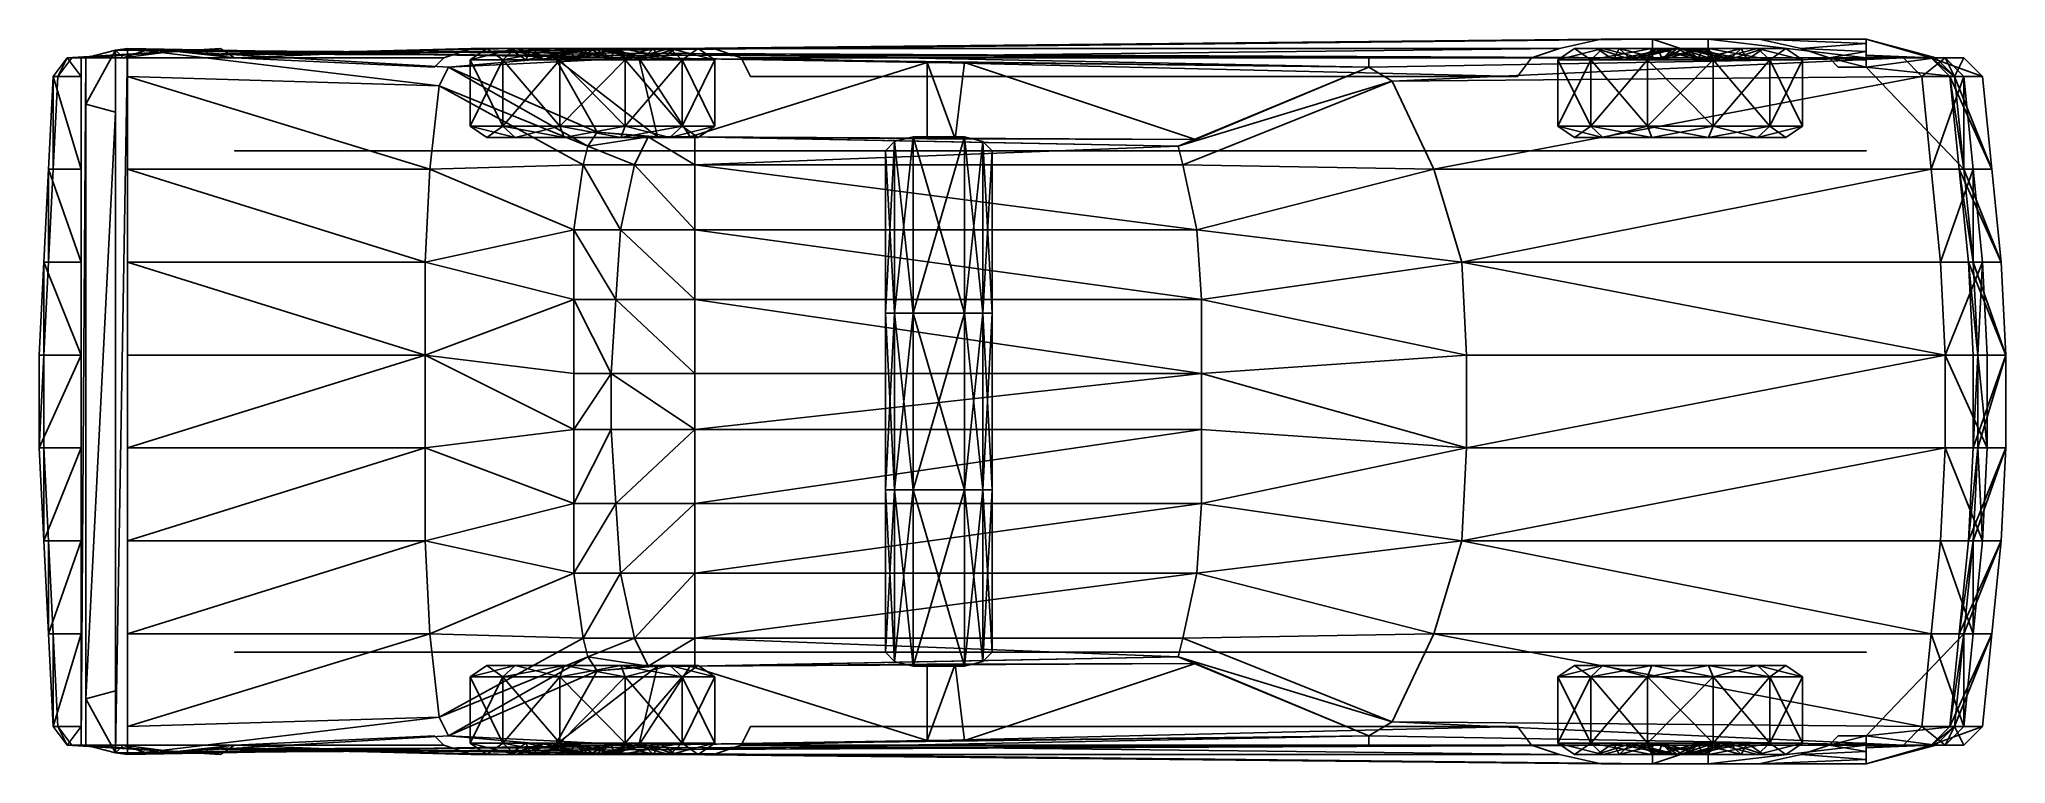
# Model space of a CAD drawing. Extents: x -5.37 to 0, y -0.99 to 0.99.
import ezdxf

# ---------------------------------------------------------------- set-up
doc = ezdxf.new("R2010")
doc.units = 0
doc.layers.get('0').update_dxf_attribs({"linetype": 'CONTINUOUS'})

msp = doc.modelspace()

# ---------------------------------------------------------------- meshes
at = {"color": 0, "linetype": 'BYBLOCK'}
mesh = msp.add_polyface(dxfattribs=at)
corners = [(-3.7973, 0.2794, 1.5113), (-3.5814, 0.2794, 1.524), (-3.7846, 0.4699, 1.5113), (-3.5814, 0.4699, 1.524), (-3.7465, 0.6477, 1.4986), (-3.5814, 0.6477, 1.5113), (-3.5814, -0.0762, 1.524), (-3.5814, 0.0762, 1.524), (-3.81, 0.0762, 1.5113), (-3.81, -0.0762, 1.5113), (-2.1971, -0.0762, 1.524), (-2.1971, 0.0762, 1.524), (-2.1971, 0.2794, 1.524), (-2.2098, 0.4699, 1.524), (-2.2479, 0.6477, 1.5113), (-2.2606, 0.6985, 1.4859), (-3.5814, 0.7239, 1.4859), (-3.8481, 0.7365, 1.397), (-3.8735, 0.6985, 1.4224), (-3.7084, 0.7239, 1.4732), (-3.683, 0.7239, 1.4478), (-3.9116, -0.0762, 1.4478), (-3.9116, 0.0762, 1.4478), (-3.9116, 0.2794, 1.4478), (-3.8862, 0.6477, 1.4351), (-3.9116, 0.4699, 1.4478), (-3.5941, 0.7239, 1.4478), (-2.2132, 0.7165, 1.4478), (-3.5814, -0.2794, 1.524), (-3.7973, -0.2794, 1.5113), (-3.7846, -0.4699, 1.5113), (-3.5814, -0.4699, 1.524), (-3.7465, -0.6477, 1.4986), (-3.5814, -0.6477, 1.5113), (-3.5814, -0.7239, 1.4859), (-2.2606, -0.6985, 1.4859), (-2.2479, -0.6477, 1.5113), (-2.2098, -0.4699, 1.524), (-2.1971, -0.2794, 1.524), (-3.8735, -0.6985, 1.4224), (-3.8481, -0.7365, 1.397), (-3.7084, -0.7239, 1.4732), (-3.683, -0.7239, 1.4478), (-3.5941, -0.7239, 1.4478), (-2.2132, -0.7165, 1.4478), (-3.8862, -0.6477, 1.4351), (-3.9116, -0.4699, 1.4478), (-3.9116, -0.2794, 1.4478), (-0.1143, 0.889, 0.889), (-0.1651, 0.9398, 0.889), (-0.2286, 0.889, 0.9906), (-0.2794, 0.9398, 0.9906), (-0.0508, -0.127, 0.889), (-0.0508, 0.127, 0.889), (-0.1651, 0.127, 0.9906), (-0.1651, -0.127, 0.9906), (-0.0635, 0.381, 0.889), (-0.1778, 0.381, 0.9906), (-0.0889, 0.635, 0.889), (-0.2032, 0.635, 0.9906), (-0.0762, -0.127, 0.8128), (-0.0762, 0.127, 0.8128), (-0.0889, 0.381, 0.8128), (-0.1143, 0.635, 0.8128), (-0.1397, 0.889, 0.8128), (-0.1905, 0.9398, 0.8128), (-1.4732, -0.127, 1.0922), (-1.4732, 0.127, 1.0922), (-1.4859, 0.381, 1.0922), (-1.6764, 0.8763, 1.0922), (-1.5621, 0.635, 1.0922), (-1.7399, 0.9144, 1.0668), (-3.6068, 0.9515, 0.9063), (-3.7338, 0.9398, 1.0668), (-1.7399, 0.9398, 0.9017), (-0.1651, -0.9398, 0.889), (-0.1143, -0.889, 0.889), (-0.2286, -0.889, 0.9906), (-0.2794, -0.9398, 0.9906), (-0.0889, -0.635, 0.889), (-0.0635, -0.381, 0.889), (-0.1778, -0.381, 0.9906), (-0.2032, -0.635, 0.9906), (-0.1905, -0.9398, 0.8128), (-0.1397, -0.889, 0.8128), (-0.1143, -0.635, 0.8128), (-0.0889, -0.381, 0.8128), (-1.7399, -0.9398, 0.9017), (-1.7399, -0.9144, 1.0668), (-3.7338, -0.9398, 1.0668), (-3.6068, -0.9515, 0.9063), (-1.6764, -0.8763, 1.0922), (-1.5621, -0.635, 1.0922), (-1.4859, -0.381, 1.0922), (-4.2799, 0.8636, 1.0922), (-4.2545, 0.9144, 1.0922), (-5.1308, 0.9652, 1.0414), (-5.1308, 0.889, 1.0414), (-4.318, -0.127, 1.0922), (-4.318, 0.127, 1.0922), (-5.1308, -0.127, 1.0414), (-5.1308, 0.127, 1.0414), (-4.318, 0.381, 1.0922), (-5.1308, 0.381, 1.0414), (-4.3053, 0.635, 1.0922), (-5.1308, 0.635, 1.0414), (-4.2545, -0.9144, 1.0922), (-4.2799, -0.8636, 1.0922), (-5.1308, -0.9652, 1.0414), (-5.1308, -0.889, 1.0414), (-4.3053, -0.635, 1.0922), (-4.318, -0.381, 1.0922), (-5.1308, -0.635, 1.0414), (-5.1308, -0.381, 1.0414), (-5.1641, -0.961, 0.9144), (-5.1641, 0.961, 0.9144), (-3.9624, -0.9398, 1.1049), (-3.9624, 0.9398, 1.1049), (-2.9464, -0.9267, 1.0668), (-2.9464, -0.7179, 1.4478), (-2.8702, -0.7179, 1.4478), (-2.8448, -0.9267, 1.0668), (-2.9464, 0.9267, 1.0668), (-2.9464, 0.7179, 1.4478), (-2.8702, 0.7179, 1.4478), (-2.8448, 0.9267, 1.0668), (-0.5588, 0.9652, 0.6096), (-0.6731, 0.9906, 0.7112), (-0.381, 0.9792, 0.7112), (-0.381, 0.9571, 0.6096), (-3.5306, 0.9652, 0.6096), (-3.6449, 0.9652, 0.7112), (-1.1049, 0.9906, 0.7112), (-1.2192, 0.9652, 0.6096), (-0.381, 0.9144, 0.3302), (-0.4572, 0.9144, 0.3048), (-0.4826, 0.9398, 0.4826), (-0.381, 0.9336, 0.4826), (-1.2954, 0.9398, 0.4699), (-3.4544, 0.9398, 0.4699), (-0.5588, -0.9652, 0.6096), (-0.6731, -0.9906, 0.7112), (-0.381, -0.9792, 0.7112), (-0.381, -0.9571, 0.6096), (-3.5306, -0.9652, 0.6096), (-3.6449, -0.9652, 0.7112), (-1.1049, -0.9906, 0.7112), (-1.2192, -0.9652, 0.6096), (-0.381, -0.9144, 0.3302), (-0.4572, -0.9144, 0.3048), (-0.4826, -0.9398, 0.4826), (-0.381, -0.9336, 0.4826), (-1.2954, -0.9398, 0.4699), (-3.4544, -0.9398, 0.4699), (-5.2451, 0.9398, 0.5969), (-4.8387, 0.9398, 0.5969), (-4.8768, 0.9652, 0.5588), (-5.2578, 0.9398, 0.5588), (-4.2926, 0.9144, 0.3048), (-4.8387, 0.9398, 0.3429), (-4.8387, 0.9398, 0.4826), (-4.2672, 0.9398, 0.4826), (-4.8768, 0.9652, 0.3556), (-4.8387, -0.9398, 0.5969), (-5.2451, -0.9398, 0.5969), (-4.8768, -0.9652, 0.5588), (-5.2578, -0.9398, 0.5588), (-4.2926, -0.9144, 0.3048), (-4.8387, -0.9398, 0.3429), (-4.8387, -0.9398, 0.4826), (-4.2672, -0.9398, 0.4826), (-4.8768, -0.9652, 0.3556), (-4.191, -0.9652, 0.6096), (-4.8983, -0.9468, 0.7112), (-4.0767, -0.9652, 0.7112), (-4.191, 0.9652, 0.6096), (-4.8983, 0.9468, 0.7112), (-4.0767, 0.9652, 0.7112), (-1.3335, -0.889, 0.2286), (-3.429, -0.889, 0.2286), (-1.3335, 0.889, 0.2286), (-3.429, 0.889, 0.2286), (-0.381, -0.9906, 0.762), (-0.2032, -0.9398, 0.5715), (-0.381, -0.9468, 0.5588), (-0.8128, -0.9906, 0.762), (-0.9652, -0.9906, 0.762), (-3.7846, -0.9607, 0.762), (-3.937, -0.9586, 0.762), (-4.9248, -0.9495, 0.762), (-5.1435, -0.9398, 0.5969), (-5.08, -0.9607, 0.9144), (-5.0038, -0.9577, 0.9136), (-5.1641, -0.7916, 0.9144), (-5.2451, -0.8128, 0.5969), (-5.1641, 0.7916, 0.9144), (-5.2451, 0.8128, 0.5969), (-5.1435, 0.9398, 0.5969), (-5.08, 0.9607, 0.9144), (-5.0038, 0.9577, 0.9136), (-3.937, 0.9586, 0.762), (-4.9248, 0.9495, 0.762), (-0.9652, 0.9906, 0.762), (-3.7846, 0.9607, 0.762), (-0.381, 0.9906, 0.762), (-0.8128, 0.9906, 0.762), (-0.2032, 0.9398, 0.5715), (-0.381, 0.9468, 0.5588)]
mesh.append_faces([[corners[k] for k in face] for face in [(4, 3, 5), (15, 5, 14), (4, 18, 24), (19, 5, 16), (26, 15, 27), (31, 32, 33), (33, 35, 36), (41, 40, 42), (35, 43, 44), (33, 41, 34), (39, 32, 45), (50, 70, 59), (51, 69, 50), (72, 71, 74), (51, 74, 71), (87, 78, 88), (88, 90, 87), (91, 78, 77), (92, 77, 82), (94, 96, 97), (108, 107, 109), (91, 35, 88), (39, 107, 106), (94, 18, 95), (15, 69, 71), (126, 128, 129), (129, 136, 126), (140, 142, 143), (143, 150, 140), (154, 156, 157), (165, 164, 166), (182, 183, 184), (182, 141, 185), (204, 127, 205), (204, 206, 207)]], dxfattribs={"vtx0": -1, "color": 0})
mesh.append_faces([[corners[k] for k in face] for face in [(0, 1, 2), (2, 3, 4), (8, 7, 0), (28, 30, 31), (39, 40, 41), (46, 29, 47), (45, 30, 46), (6, 29, 28), (47, 9, 21), (59, 68, 57), (112, 111, 113), (109, 110, 112), (114, 89, 108), (95, 73, 96), (89, 42, 116), (116, 40, 106), (134, 136, 137), (130, 133, 139), (137, 136, 129), (148, 150, 151), (151, 150, 143), (144, 147, 153), (158, 160, 161), (167, 169, 170), (172, 173, 174), (163, 170, 169), (155, 161, 160), (175, 176, 177), (142, 141, 182), (187, 146, 145), (190, 192, 163), (197, 199, 155), (203, 132, 131), (128, 127, 204)]], dxfattribs={"vtx0": -1, "vtx1": -1, "color": 0})
mesh.append_faces([[corners[k] for k in face] for face in [(17, 20, 117), (189, 174, 173), (201, 177, 176)]], dxfattribs={"vtx0": -1, "vtx1": -1, "vtx2": -1, "color": 0})
mesh.append_faces([[corners[k] for k in face] for face in [(2, 1, 3), (0, 7, 1), (17, 19, 20), (8, 23, 22), (2, 24, 25), (0, 25, 23), (28, 29, 30), (31, 30, 32), (6, 9, 29), (93, 82, 81), (102, 105, 103), (104, 97, 105), (89, 106, 108), (73, 115, 96), (17, 117, 95), (20, 73, 117), (130, 132, 133), (144, 146, 147)]], dxfattribs={"vtx0": -1, "vtx2": -1, "color": 0})
mesh.append_faces([[corners[k] for k in face] for face in [(4, 5, 19), (34, 35, 33), (36, 37, 33), (34, 43, 35), (41, 42, 34), (43, 34, 42), (41, 32, 39), (32, 30, 45), (48, 49, 50), (51, 50, 49), (53, 56, 54), (59, 57, 58), (58, 48, 59), (50, 59, 48), (55, 54, 66), (67, 66, 54), (83, 84, 75), (75, 78, 87), (89, 90, 88), (88, 78, 91), (92, 82, 93), (91, 77, 92), (66, 93, 55), (106, 107, 108), (107, 110, 109), (108, 96, 114), (115, 114, 96), (90, 89, 114), (116, 106, 89), (43, 42, 89), (24, 18, 94), (14, 69, 15), (138, 139, 133), (152, 153, 147), (163, 164, 165), (165, 171, 163), (168, 163, 171), (164, 154, 166), (157, 166, 154), (172, 170, 163), (175, 161, 155), (186, 146, 187), (188, 174, 189), (193, 194, 195), (196, 195, 194), (200, 177, 201), (202, 132, 203)]], dxfattribs={"vtx1": -1, "color": 0})
mesh.append_faces([[corners[k] for k in face] for face in [(6, 7, 8), (8, 9, 6), (10, 11, 6), (7, 6, 11), (11, 12, 1), (1, 7, 11), (5, 3, 13), (12, 13, 3), (3, 1, 12), (9, 8, 21), (22, 21, 8), (8, 0, 23), (0, 2, 25), (37, 38, 31), (28, 31, 38), (31, 33, 37), (30, 29, 46), (38, 10, 28), (6, 28, 10), (29, 9, 47), (57, 54, 56), (56, 58, 57), (60, 61, 52), (53, 52, 61), (61, 62, 56), (56, 53, 61), (48, 58, 63), (62, 63, 58), (58, 56, 62), (54, 57, 68), (79, 80, 81), (76, 75, 84), (85, 86, 79), (80, 79, 86), (84, 85, 76), (79, 76, 85), (86, 60, 80), (52, 80, 60), (55, 81, 80), (81, 55, 93), (98, 99, 100), (101, 100, 99), (99, 102, 103), (103, 101, 99), (102, 104, 105), (110, 111, 112), (111, 98, 113), (100, 113, 98), (42, 40, 116), (39, 106, 40), (126, 127, 128), (130, 131, 132), (140, 141, 142), (144, 145, 146), (172, 163, 173), (175, 155, 176)]], dxfattribs={"vtx1": -1, "vtx2": -1, "color": 0})
mesh.append_faces([[corners[k] for k in face] for face in [(13, 14, 5), (15, 16, 5), (17, 18, 19), (2, 4, 24), (4, 19, 18), (20, 19, 16), (16, 26, 20), (26, 16, 15), (33, 32, 41), (52, 53, 54), (54, 55, 52), (63, 64, 48), (64, 65, 49), (49, 48, 64), (68, 67, 54), (50, 69, 70), (59, 70, 68), (51, 71, 69), (72, 73, 71), (51, 49, 74), (75, 76, 77), (77, 78, 75), (81, 82, 79), (76, 79, 82), (82, 77, 76), (80, 52, 55), (94, 95, 96), (104, 94, 97), (95, 117, 73), (73, 72, 115), (91, 36, 35), (39, 45, 107), (118, 119, 120), (120, 121, 118), (122, 123, 124), (124, 125, 122), (95, 18, 17), (20, 26, 73), (134, 135, 136), (148, 149, 150), (154, 155, 156), (158, 159, 160), (162, 156, 155), (155, 159, 162), (167, 168, 169), (178, 179, 153), (153, 152, 178), (180, 181, 139), (139, 138, 180), (182, 83, 183), (190, 191, 192), (197, 198, 199), (204, 65, 206)]], dxfattribs={"vtx2": -1, "color": 0})
at = {"color": 251, "linetype": 'BYBLOCK'}
mesh = msp.add_polyface(dxfattribs=at)
corners = [(-0.9652, 0.9906, 0.762), (-0.9652, 0.9398, 0.8951), (-0.8128, 0.9398, 0.8941), (-0.8128, 0.9906, 0.762), (-0.1905, 0.9398, 0.8128), (-0.381, 0.9906, 0.762), (-0.381, 0.9398, 0.889), (-0.1651, 0.9398, 0.889), (-0.381, -0.9398, 0.889), (-0.381, -0.9906, 0.762), (-0.8128, -0.9906, 0.762), (-0.8128, -0.9398, 0.8941), (-0.1905, -0.9398, 0.8128), (-0.1651, -0.9398, 0.889), (-0.9652, -0.9906, 0.762), (-0.9652, -0.9398, 0.8951), (-4.9248, -0.9495, 0.762), (-5.0038, -0.9577, 0.9136), (-0.9652, -0.9398, 0.8951), (-4.9248, 0.9495, 0.762), (-5.0038, 0.9577, 0.9136), (-0.9652, 0.9398, 0.8951)]
mesh.append_faces([[corners[k] for k in face] for face in [(4, 6, 7), (12, 8, 13), (19, 21, 0)]], dxfattribs={"vtx0": -1, "color": 251})
mesh.append_faces([[corners[k] for k in face] for face in [(0, 2, 3), (6, 3, 2), (8, 10, 11), (14, 11, 10), (16, 18, 14)]], dxfattribs={"vtx0": -1, "vtx1": -1, "color": 251})
mesh.append_faces([[corners[k] for k in face] for face in [(0, 1, 2), (16, 17, 18), (19, 20, 21)]], dxfattribs={"vtx0": -1, "vtx2": -1, "color": 251})
mesh.append_faces([[corners[k] for k in face] for face in [(4, 5, 6), (6, 5, 3), (8, 9, 10), (12, 9, 8), (14, 15, 11)]], dxfattribs={"vtx2": -1, "color": 251})
at = {"color": 254, "linetype": 'BYBLOCK'}
mesh = msp.add_polyface(dxfattribs=at)
corners = [(-0.0635, 0.889, 0.5334), (-0.1143, 0.9398, 0.5334), (-0.2032, 0.9398, 0.5715), (-0.1524, 0.889, 0.5715), (-0.381, 0.9423, 0.5334), (-0.381, 0.9468, 0.5588), (0, -0.127, 0.5334), (0, 0.127, 0.5334), (-0.0889, -0.127, 0.5715), (-0.0889, 0.127, 0.5715), (-0.0127, 0.381, 0.5334), (-0.1016, 0.381, 0.5715), (-0.0381, 0.635, 0.5334), (-0.127, 0.635, 0.5715), (-0.381, 0.9144, 0.3302), (-0.1905, 0.9398, 0.4191), (-0.1397, 0.889, 0.4064), (-0.1143, 0.635, 0.3683), (-0.0762, -0.127, 0.3683), (-0.0762, 0.127, 0.3683), (-0.0889, 0.381, 0.3683), (-0.381, -0.9468, 0.5588), (-0.381, -0.9423, 0.5334), (-0.2032, -0.9398, 0.5715), (-0.1143, -0.9398, 0.5334), (-0.0635, -0.889, 0.5334), (-0.1524, -0.889, 0.5715), (-0.0381, -0.635, 0.5334), (-0.0127, -0.381, 0.5334), (-0.127, -0.635, 0.5715), (-0.1016, -0.381, 0.5715), (-0.1905, -0.9398, 0.4191), (-0.381, -0.9144, 0.3302), (-0.1397, -0.889, 0.4064), (-0.1143, -0.635, 0.3683), (-0.0889, -0.381, 0.3683), (-5.2578, 0.889, 0.5588), (-5.2578, 0.9398, 0.5588), (-5.2959, 0.9398, 0.5588), (-5.334, 0.889, 0.5588), (-5.2578, 0.381, 0.5588), (-5.2578, 0.635, 0.5588), (-5.3467, 0.635, 0.5588), (-5.3594, 0.381, 0.5588), (-5.2578, -0.127, 0.5588), (-5.2578, 0.127, 0.5588), (-5.3721, -0.127, 0.5588), (-5.3721, 0.127, 0.5588), (-5.3594, 0.127, 0.4445), (-5.3594, -0.127, 0.4445), (-5.3467, 0.381, 0.4318), (-5.334, 0.635, 0.4191), (-5.3213, 0.889, 0.4064), (-5.2832, 0.9398, 0.3937), (-4.8768, 0.9652, 0.5588), (-4.8768, 0.9652, 0.3556), (-5.2578, -0.635, 0.5588), (-5.2578, -0.381, 0.5588), (-5.3467, -0.635, 0.5588), (-5.3594, -0.381, 0.5588), (-5.2578, -0.9398, 0.5588), (-5.2578, -0.889, 0.5588), (-5.2959, -0.9398, 0.5588), (-5.334, -0.889, 0.5588), (-4.8768, -0.9652, 0.3556), (-4.8768, -0.9652, 0.5588), (-5.2832, -0.9398, 0.3937), (-5.3213, -0.889, 0.4064), (-5.3467, -0.381, 0.4318), (-5.334, -0.635, 0.4191)]
mesh.append_faces([[corners[k] for k in face] for face in [(4, 2, 1), (14, 16, 17), (12, 16, 0), (1, 16, 15), (4, 15, 14), (23, 22, 24), (33, 32, 34), (31, 22, 32), (33, 24, 31), (33, 27, 25), (51, 39, 52), (52, 38, 53), (54, 53, 38), (66, 65, 62), (62, 67, 66), (63, 69, 67)]], dxfattribs={"vtx0": -1, "color": 254})
mesh.append_faces([[corners[k] for k in face] for face in [(48, 43, 50), (50, 42, 51)]], dxfattribs={"vtx0": -1, "vtx1": -1, "color": 254})
mesh.append_faces([[corners[k] for k in face] for face in [(58, 68, 69), (59, 49, 68)]], dxfattribs={"vtx0": -1, "vtx2": -1, "color": 254})
mesh.append_faces([[corners[k] for k in face] for face in [(19, 20, 7), (0, 16, 1), (21, 22, 23), (24, 25, 23), (26, 23, 25), (25, 27, 26), (31, 32, 33), (24, 22, 31), (47, 43, 48), (39, 38, 52), (60, 61, 62), (64, 65, 66)]], dxfattribs={"vtx1": -1, "color": 254})
mesh.append_faces([[corners[k] for k in face] for face in [(6, 7, 8), (9, 8, 7), (7, 10, 11), (11, 9, 7), (3, 13, 12), (10, 12, 13), (13, 11, 10), (7, 6, 18), (10, 7, 20), (17, 16, 12), (20, 17, 10), (12, 10, 17), (27, 28, 29), (30, 29, 28), (29, 26, 27), (34, 35, 28), (28, 27, 34), (33, 34, 27), (35, 18, 6), (6, 28, 35), (28, 6, 30), (8, 30, 6), (38, 39, 36), (40, 41, 42), (42, 43, 40), (44, 45, 46), (47, 46, 45), (45, 40, 43), (43, 47, 45), (41, 36, 39), (39, 42, 41), (42, 39, 51), (43, 42, 50), (56, 57, 58), (59, 58, 57), (63, 62, 61), (61, 56, 63), (58, 63, 56), (58, 59, 68), (63, 58, 69), (57, 44, 59), (46, 59, 44)]], dxfattribs={"vtx1": -1, "vtx2": -1, "color": 254})
mesh.append_faces([[corners[k] for k in face] for face in [(0, 1, 2), (2, 3, 0), (4, 5, 2), (12, 0, 3), (14, 15, 16), (18, 19, 7), (4, 1, 15), (33, 25, 24), (36, 37, 38), (46, 47, 48), (48, 49, 46), (54, 55, 53), (62, 63, 67), (59, 46, 49)]], dxfattribs={"vtx2": -1, "color": 254})
at = {"color": 240, "linetype": 'BYBLOCK'}
mesh = msp.add_polyface(dxfattribs=at)
corners = [(-5.1641, -0.961, 0.9144), (-5.08, -0.9607, 0.9144), (-5.1435, -0.9398, 0.5969), (-5.2451, -0.9398, 0.5969), (-5.1641, -0.7916, 0.9144), (-5.2451, -0.8128, 0.5969), (-5.1641, 0.7916, 0.9144), (-5.1641, 0.961, 0.9144), (-5.2451, 0.8128, 0.5969), (-5.2451, 0.9398, 0.5969), (-5.08, 0.9607, 0.9144), (-5.1435, 0.9398, 0.5969)]
mesh.append_faces([[corners[k] for k in face] for face in [(0, 2, 3), (7, 11, 9)]], dxfattribs={"vtx0": -1, "color": 240})
mesh.append_faces([[corners[k] for k in face] for face in [(4, 0, 5), (3, 5, 0), (6, 7, 8), (9, 8, 7)]], dxfattribs={"vtx1": -1, "color": 240})
mesh.append_faces([[corners[k] for k in face] for face in [(0, 1, 2), (7, 10, 11)]], dxfattribs={"vtx2": -1, "color": 240})
at = {"color": 151, "linetype": 'BYBLOCK'}
mesh = msp.add_polyface(dxfattribs=at)
corners = [(-1.4732, -0.127, 1.0922), (-1.4732, 0.127, 1.0922), (-2.1971, 0.0762, 1.524), (-2.1971, -0.0762, 1.524), (-3.9116, 0.0762, 1.4478), (-3.9116, -0.0762, 1.4478), (-4.318, 0.127, 1.0922), (-4.318, -0.127, 1.0922), (-2.1971, -0.2794, 1.524), (-1.4859, -0.381, 1.0922), (-3.9116, -0.2794, 1.4478), (-4.318, -0.381, 1.0922), (-2.2098, -0.4699, 1.524), (-1.5621, -0.635, 1.0922), (-3.9116, -0.4699, 1.4478), (-4.3053, -0.635, 1.0922), (-3.8862, -0.6477, 1.4351), (-4.2799, -0.8636, 1.0922), (-2.2479, -0.6477, 1.5113), (-1.6764, -0.8763, 1.0922), (-2.8448, -0.9267, 1.0668), (-2.8702, -0.7179, 1.4478), (-2.2133, -0.7165, 1.4478), (-1.7399, -0.9144, 1.0668), (-3.5941, -0.7239, 1.4478), (-2.9464, -0.7179, 1.4478), (-2.9464, -0.9267, 1.0668), (-3.7338, -0.9398, 1.0668), (-3.5941, 0.7239, 1.4478), (-2.9464, 0.7179, 1.4478), (-2.9464, 0.9267, 1.0668), (-3.7338, 0.9398, 1.0668), (-2.8448, 0.9267, 1.0668), (-2.8702, 0.7179, 1.4478), (-2.2133, 0.7165, 1.4478), (-1.7399, 0.9144, 1.0668), (-2.2098, 0.4699, 1.524), (-1.5621, 0.635, 1.0922), (-2.2479, 0.6477, 1.5113), (-1.6764, 0.8763, 1.0922), (-3.8862, 0.6477, 1.4351), (-3.9116, 0.4699, 1.4478), (-4.3053, 0.635, 1.0922), (-4.2799, 0.8636, 1.0922), (-3.9116, 0.2794, 1.4478), (-4.318, 0.381, 1.0922), (-2.1971, 0.2794, 1.524), (-1.4859, 0.381, 1.0922)]
mesh.append_faces([[corners[k] for k in face] for face in [(15, 16, 17), (13, 18, 19), (20, 22, 23), (24, 26, 27), (28, 30, 31), (32, 34, 35), (38, 37, 39), (40, 42, 43)]], dxfattribs={"vtx0": -1, "color": 151})
mesh.append_faces([[corners[k] for k in face] for face in [(0, 8, 9), (9, 12, 13), (11, 14, 15), (36, 37, 38), (46, 47, 36)]], dxfattribs={"vtx0": -1, "vtx1": -1, "color": 151})
mesh.append_faces([[corners[k] for k in face] for face in [(9, 8, 12), (13, 12, 18), (41, 45, 42), (36, 47, 37), (46, 1, 47)]], dxfattribs={"vtx0": -1, "vtx2": -1, "color": 151})
mesh.append_faces([[corners[k] for k in face] for face in [(4, 5, 6), (7, 6, 5), (5, 10, 7), (2, 1, 46)]], dxfattribs={"vtx1": -1, "color": 151})
mesh.append_faces([[corners[k] for k in face] for face in [(11, 7, 10), (10, 14, 11), (14, 16, 15), (40, 41, 42), (41, 44, 45), (6, 45, 44)]], dxfattribs={"vtx1": -1, "vtx2": -1, "color": 151})
mesh.append_faces([[corners[k] for k in face] for face in [(0, 1, 2), (2, 3, 0), (0, 3, 8), (20, 21, 22), (24, 25, 26), (28, 29, 30), (32, 33, 34), (44, 4, 6)]], dxfattribs={"vtx2": -1, "color": 151})
at = {"color": 251, "linetype": 'BYBLOCK'}
mesh = msp.add_polyface(dxfattribs=at)
corners = [(-3.9503, 0.9341, 0.6643), (-3.9503, 0.7532, 0.6643), (-3.7713, 0.7532, 0.6643), (-3.9218, 0.9655, 0.558), (-3.9381, 0.9655, 0.6188), (-3.7835, 0.9655, 0.6188), (-4.072, 0.9655, 0.5414), (-4.1054, 0.9341, 0.5748), (-3.7713, 0.9341, 0.6643), (-4.1054, 0.7532, 0.5748), (-4.072, 0.7218, 0.5414), (-3.9381, 0.7218, 0.6188), (-3.7835, 0.7218, 0.6188), (-4.0886, 0.9655, 0.3912), (-4.1494, 0.9655, 0.4075), (-4.0276, 0.9655, 0.497), (-4.1949, 0.9341, 0.4197), (-4.1949, 0.7532, 0.4197), (-4.1494, 0.7218, 0.4075), (-4.0276, 0.9655, 0.1634), (-4.072, 0.9655, 0.119), (-4.1494, 0.9655, 0.2529), (-4.0886, 0.9655, 0.2692), (-4.1054, 0.9341, 0.0856), (-4.1949, 0.9341, 0.2407), (-4.1054, 0.7532, 0.0856), (-4.1949, 0.7532, 0.2407), (-4.072, 0.7218, 0.119), (-4.1494, 0.7218, 0.2529), (-3.9503, 0.7532, -0.0039), (-3.9503, 0.9341, -0.0039), (-3.7713, 0.9341, -0.0039), (-3.9381, 0.9655, 0.0416), (-3.7835, 0.9655, 0.0416), (-3.9381, 0.7218, 0.0416), (-3.7713, 0.7532, -0.0039), (-3.9218, 0.9655, 0.1024), (-3.7998, 0.9655, 0.1024)]
mesh.append_faces([[corners[k] for k in face] for face in [(0, 1, 2), (3, 4, 5), (6, 7, 0), (0, 4, 6), (4, 0, 8), (7, 9, 1), (1, 0, 7), (9, 10, 11), (11, 1, 9), (1, 11, 12), (13, 14, 6), (6, 15, 13), (14, 16, 7), (7, 6, 14), (15, 6, 4), (4, 3, 15), (16, 17, 9), (9, 7, 16), (17, 18, 10), (10, 9, 17), (19, 20, 21), (21, 22, 19), (20, 23, 24), (24, 21, 20), (23, 25, 26), (26, 24, 23), (25, 27, 28), (28, 26, 25), (29, 30, 31), (30, 32, 33), (34, 29, 35), (32, 36, 37), (36, 32, 20), (20, 19, 36), (32, 30, 23), (23, 20, 32), (30, 29, 25), (25, 23, 30), (29, 34, 27), (27, 25, 29), (22, 21, 14), (14, 13, 22), (21, 24, 16), (16, 14, 21), (24, 26, 17), (17, 16, 24), (26, 28, 18), (18, 17, 26)]], dxfattribs={"vtx2": -1, "color": 251})
at = {"color": 254, "linetype": 'BYBLOCK'}
mesh = msp.add_polyface(dxfattribs=at)
corners = [(-0.8586, 0.9655, 0.3383), (-0.889, 0.9655, 0.3302), (-0.8586, 0.9655, 0.3221), (-0.9194, 0.9655, 0.3221), (-0.9194, 0.9655, 0.3383), (-0.9112, 0.9655, 0.308), (-0.8971, 0.9655, 0.2998), (-0.8809, 0.9655, 0.2998), (-0.8668, 0.9655, 0.308), (-0.8668, 0.9655, 0.3524), (-0.8809, 0.9655, 0.3606), (-0.8971, 0.9655, 0.3606), (-0.9112, 0.9655, 0.3524), (-0.7222, 0.9655, 0.497), (-0.7556, 0.9341, 0.4636), (-0.6612, 0.9655, 0.3912), (-0.7067, 0.9341, 0.379), (-0.8402, 0.9341, 0.5125), (-0.9378, 0.9341, 0.5125), (-1.0224, 0.9341, 0.4636), (-1.1168, 0.9655, 0.3912), (-1.0713, 0.9341, 0.379), (-1.0558, 0.9655, 0.497), (-3.8912, 0.9655, 0.3221), (-3.8608, 0.9655, 0.3302), (-3.8912, 0.9655, 0.3383), (-3.8304, 0.9655, 0.3383), (-3.8304, 0.9655, 0.3221), (-3.8386, 0.9655, 0.308), (-3.8527, 0.9655, 0.2998), (-3.8689, 0.9655, 0.2998), (-3.883, 0.9655, 0.308), (-3.883, 0.9655, 0.3524), (-3.8689, 0.9655, 0.3606), (-3.8527, 0.9655, 0.3606), (-3.8386, 0.9655, 0.3524), (-4.0431, 0.9341, 0.379), (-3.9942, 0.9341, 0.4636), (-4.0886, 0.9655, 0.3912), (-4.0276, 0.9655, 0.497), (-3.9096, 0.9341, 0.5125), (-3.812, 0.9341, 0.5125), (-3.7274, 0.9341, 0.4636), (-3.6785, 0.9341, 0.379), (-3.694, 0.9655, 0.497), (-3.633, 0.9655, 0.3912), (-0.828, 0.9655, 0.558), (-0.95, 0.9655, 0.558), (-3.9218, 0.9655, 0.558), (-3.7998, 0.9655, 0.558), (-0.889, -0.9655, 0.3302), (-0.9194, -0.9655, 0.3221), (-0.9194, -0.9655, 0.3383), (-0.8586, -0.9655, 0.3383), (-0.8586, -0.9655, 0.3221), (-0.8668, -0.9655, 0.308), (-0.8809, -0.9655, 0.2998), (-0.8971, -0.9655, 0.2998), (-0.9112, -0.9655, 0.308), (-0.9112, -0.9655, 0.3524), (-0.8971, -0.9655, 0.3606), (-0.8809, -0.9655, 0.3606), (-0.8668, -0.9655, 0.3524), (-1.0713, -0.9341, 0.379), (-1.0224, -0.9341, 0.4636), (-1.1168, -0.9655, 0.3912), (-1.0558, -0.9655, 0.497), (-0.9378, -0.9341, 0.5125), (-0.8402, -0.9341, 0.5125), (-0.7556, -0.9341, 0.4636), (-0.7067, -0.9341, 0.379), (-0.7222, -0.9655, 0.497), (-0.6612, -0.9655, 0.3912), (-3.8608, -0.9655, 0.3302), (-3.8304, -0.9655, 0.3383), (-3.8304, -0.9655, 0.3221), (-3.8912, -0.9655, 0.3221), (-3.8912, -0.9655, 0.3383), (-3.883, -0.9655, 0.308), (-3.8689, -0.9655, 0.2998), (-3.8527, -0.9655, 0.2998), (-3.8386, -0.9655, 0.308), (-3.8386, -0.9655, 0.3524), (-3.8527, -0.9655, 0.3606), (-3.8689, -0.9655, 0.3606), (-3.883, -0.9655, 0.3524), (-3.7274, -0.9341, 0.4636), (-3.694, -0.9655, 0.497), (-3.633, -0.9655, 0.3912), (-3.6785, -0.9341, 0.379), (-3.812, -0.9341, 0.5125), (-3.9096, -0.9341, 0.5125), (-3.9942, -0.9341, 0.4636), (-4.0431, -0.9341, 0.379), (-4.0886, -0.9655, 0.3912), (-4.0276, -0.9655, 0.497), (-3.7998, -0.9655, 0.558), (-3.9218, -0.9655, 0.558), (-0.95, -0.9655, 0.558), (-0.828, -0.9655, 0.558), (-1.0558, 0.9655, 0.1634), (-1.0224, 0.9341, 0.1968), (-1.1168, 0.9655, 0.2692), (-1.0713, 0.9341, 0.2814), (-0.6612, 0.9655, 0.2692), (-0.7067, 0.9341, 0.2814), (-0.7222, 0.9655, 0.1634), (-0.7556, 0.9341, 0.1968), (-0.828, 0.9655, 0.1024), (-0.8402, 0.9341, 0.1479), (-0.95, 0.9655, 0.1024), (-0.9378, 0.9341, 0.1479), (-3.633, 0.9655, 0.2692), (-3.6785, 0.9341, 0.2814), (-3.694, 0.9655, 0.1634), (-3.7274, 0.9341, 0.1968), (-4.0276, 0.9655, 0.1634), (-3.9942, 0.9341, 0.1968), (-4.0886, 0.9655, 0.2692), (-4.0431, 0.9341, 0.2814), (-3.7998, 0.9655, 0.1024), (-3.812, 0.9341, 0.1479), (-3.9218, 0.9655, 0.1024), (-3.9096, 0.9341, 0.1479), (-0.7067, -0.9341, 0.2814), (-0.6612, -0.9655, 0.2692), (-0.7222, -0.9655, 0.1634), (-0.7556, -0.9341, 0.1968), (-1.0224, -0.9341, 0.1968), (-1.0558, -0.9655, 0.1634), (-1.1168, -0.9655, 0.2692), (-1.0713, -0.9341, 0.2814), (-0.8402, -0.9341, 0.1479), (-0.828, -0.9655, 0.1024), (-0.95, -0.9655, 0.1024), (-0.9378, -0.9341, 0.1479), (-3.9942, -0.9341, 0.1968), (-4.0276, -0.9655, 0.1634), (-4.0886, -0.9655, 0.2692), (-4.0431, -0.9341, 0.2814), (-3.6785, -0.9341, 0.2814), (-3.633, -0.9655, 0.2692), (-3.694, -0.9655, 0.1634), (-3.7274, -0.9341, 0.1968), (-3.812, -0.9341, 0.1479), (-3.7998, -0.9655, 0.1024), (-3.9218, -0.9655, 0.1024), (-3.9096, -0.9341, 0.1479)]
mesh.append_faces([[corners[k] for k in face] for face in [(0, 1, 2), (3, 1, 4), (5, 1, 3), (6, 1, 5), (7, 1, 6), (8, 1, 7), (2, 1, 8), (9, 1, 0), (10, 1, 9), (11, 1, 10), (12, 1, 11), (4, 1, 12), (23, 24, 25), (26, 24, 27), (27, 24, 28), (28, 24, 29), (29, 24, 30), (30, 24, 31), (31, 24, 23), (25, 24, 32), (32, 24, 33), (33, 24, 34), (34, 24, 35), (35, 24, 26), (50, 51, 52), (50, 53, 54), (50, 54, 55), (50, 55, 56), (50, 56, 57), (50, 57, 58), (50, 58, 51), (50, 52, 59), (50, 59, 60), (50, 60, 61), (50, 61, 62), (50, 62, 53), (73, 74, 75), (73, 76, 77), (73, 78, 76), (73, 79, 78), (73, 80, 79), (73, 81, 80), (73, 75, 81), (73, 82, 74), (73, 83, 82), (73, 84, 83), (73, 85, 84), (73, 77, 85)]], dxfattribs={"color": 254})
mesh.append_faces([[corners[k] for k in face] for face in [(13, 14, 15), (16, 15, 14), (14, 9, 16), (0, 16, 9), (17, 10, 14), (9, 14, 10), (18, 11, 17), (10, 17, 11), (19, 12, 18), (11, 18, 12), (20, 21, 22), (19, 22, 21), (21, 4, 19), (12, 19, 4), (36, 25, 37), (32, 37, 25), (38, 36, 39), (37, 39, 36), (37, 32, 40), (33, 40, 32), (40, 33, 41), (34, 41, 33), (41, 34, 42), (35, 42, 34), (42, 35, 43), (26, 43, 35), (44, 42, 45), (43, 45, 42), (46, 17, 13), (14, 13, 17), (47, 18, 46), (17, 46, 18), (22, 19, 47), (18, 47, 19), (39, 37, 48), (40, 48, 37), (48, 40, 49), (41, 49, 40), (49, 41, 44), (42, 44, 41), (100, 101, 102), (103, 102, 101), (104, 105, 106), (107, 106, 105), (108, 109, 110), (111, 110, 109), (110, 111, 100), (101, 100, 111), (106, 107, 108), (109, 108, 107), (112, 113, 114), (115, 114, 113), (116, 117, 118), (119, 118, 117), (120, 121, 122), (123, 122, 121), (114, 115, 120), (121, 120, 115), (122, 123, 116), (117, 116, 123), (101, 5, 103), (3, 103, 5), (111, 6, 101), (5, 101, 6), (109, 7, 111), (6, 111, 7), (107, 8, 109), (7, 109, 8), (105, 2, 107), (8, 107, 2), (15, 16, 104), (105, 104, 16), (16, 0, 105), (2, 105, 0), (102, 103, 20), (21, 20, 103), (103, 3, 21), (4, 21, 3), (119, 23, 36), (25, 36, 23), (118, 119, 38), (36, 38, 119), (43, 26, 113), (27, 113, 26), (45, 43, 112), (113, 112, 43), (113, 27, 115), (28, 115, 27), (115, 28, 121), (29, 121, 28), (121, 29, 123), (30, 123, 29), (123, 30, 117), (31, 117, 30), (117, 31, 119), (23, 119, 31)]], dxfattribs={"vtx1": -1, "color": 254})
mesh.append_faces([[corners[k] for k in face] for face in [(52, 63, 64), (64, 59, 52), (63, 65, 66), (66, 64, 63), (59, 64, 67), (67, 60, 59), (60, 67, 68), (68, 61, 60), (61, 68, 69), (69, 62, 61), (62, 69, 70), (70, 53, 62), (69, 71, 72), (72, 70, 69), (86, 87, 88), (88, 89, 86), (82, 86, 89), (89, 74, 82), (83, 90, 86), (86, 82, 83), (84, 91, 90), (90, 83, 84), (85, 92, 91), (91, 84, 85), (93, 94, 95), (95, 92, 93), (77, 93, 92), (92, 85, 77), (90, 96, 87), (87, 86, 90), (91, 97, 96), (96, 90, 91), (92, 95, 97), (97, 91, 92), (64, 66, 98), (98, 67, 64), (67, 98, 99), (99, 68, 67), (68, 99, 71), (71, 69, 68), (124, 125, 126), (126, 127, 124), (128, 129, 130), (130, 131, 128), (132, 133, 134), (134, 135, 132), (127, 126, 133), (133, 132, 127), (135, 134, 129), (129, 128, 135), (136, 137, 138), (138, 139, 136), (140, 141, 142), (142, 143, 140), (144, 145, 146), (146, 147, 144), (147, 146, 137), (137, 136, 147), (143, 142, 145), (145, 144, 143), (78, 136, 139), (139, 76, 78), (79, 147, 136), (136, 78, 79), (80, 144, 147), (147, 79, 80), (81, 143, 144), (144, 80, 81), (75, 140, 143), (143, 81, 75), (89, 88, 141), (141, 140, 89), (74, 89, 140), (140, 75, 74), (139, 138, 94), (94, 93, 139), (76, 139, 93), (93, 77, 76), (51, 131, 63), (63, 52, 51), (131, 130, 65), (65, 63, 131), (53, 70, 124), (124, 54, 53), (70, 72, 125), (125, 124, 70), (54, 124, 127), (127, 55, 54), (55, 127, 132), (132, 56, 55), (56, 132, 135), (135, 57, 56), (57, 135, 128), (128, 58, 57), (58, 128, 131), (131, 51, 58)]], dxfattribs={"vtx2": -1, "color": 254})
at = {"color": 251, "linetype": 'BYBLOCK'}
mesh = msp.add_polyface(dxfattribs=at)
corners = [(-3.7713, 0.7532, 0.6643), (-3.7713, 0.9341, 0.6643), (-3.9503, 0.9341, 0.6643), (-3.7835, 0.9655, 0.6188), (-3.7998, 0.9655, 0.558), (-3.9218, 0.9655, 0.558), (-3.9381, 0.9655, 0.6188), (-3.6162, 0.9341, 0.5748), (-3.6496, 0.9655, 0.5414), (-3.7835, 0.7218, 0.6188), (-3.9503, 0.7532, 0.6643), (-3.6162, 0.7532, 0.5748), (-3.6496, 0.7218, 0.5414), (-3.694, 0.9655, 0.497), (-3.5722, 0.9655, 0.4075), (-3.633, 0.9655, 0.3912), (-3.5267, 0.9341, 0.4197), (-3.5267, 0.7532, 0.4197), (-3.5722, 0.7218, 0.4075), (-3.633, 0.9655, 0.2692), (-3.5722, 0.9655, 0.2529), (-3.6496, 0.9655, 0.119), (-3.694, 0.9655, 0.1634), (-3.5267, 0.9341, 0.2407), (-3.6162, 0.9341, 0.0856), (-3.5267, 0.7532, 0.2407), (-3.6162, 0.7532, 0.0856), (-3.5722, 0.7218, 0.2529), (-3.6496, 0.7218, 0.119), (-3.7713, 0.9341, -0.0039), (-3.7713, 0.7532, -0.0039), (-3.9503, 0.7532, -0.0039), (-3.7835, 0.9655, 0.0416), (-3.9503, 0.9341, -0.0039), (-3.7835, 0.7218, 0.0416), (-3.9381, 0.7218, 0.0416), (-3.7998, 0.9655, 0.1024), (-3.9381, 0.9655, 0.0416)]
mesh.append_faces([[corners[k] for k in face] for face in [(0, 1, 2), (3, 4, 5), (1, 3, 6), (3, 1, 7), (7, 8, 3), (9, 0, 10), (1, 0, 11), (11, 7, 1), (0, 9, 12), (12, 11, 0), (4, 3, 8), (8, 13, 4), (13, 8, 14), (14, 15, 13), (8, 7, 16), (16, 14, 8), (7, 11, 17), (17, 16, 7), (11, 12, 18), (18, 17, 11), (19, 20, 21), (21, 22, 19), (20, 23, 24), (24, 21, 20), (23, 25, 26), (26, 24, 23), (25, 27, 28), (28, 26, 25), (29, 30, 31), (32, 29, 33), (30, 34, 35), (22, 21, 32), (32, 36, 22), (21, 24, 29), (29, 32, 21), (36, 32, 37), (24, 26, 30), (30, 29, 24), (26, 28, 34), (34, 30, 26), (15, 14, 20), (20, 19, 15), (14, 16, 23), (23, 20, 14), (16, 17, 25), (25, 23, 16), (17, 18, 27), (27, 25, 17)]], dxfattribs={"vtx2": -1, "color": 251})
mesh = msp.add_polyface(dxfattribs=at)
corners = [(-0.9785, 0.9341, 0.6643), (-0.9785, 0.7532, 0.6643), (-0.7995, 0.7532, 0.6643), (-0.95, 0.9655, 0.558), (-0.9663, 0.9655, 0.6188), (-0.8117, 0.9655, 0.6188), (-0.9663, 0.7218, 0.6188), (-0.8117, 0.7218, 0.6188), (-1.1336, 0.7532, 0.5748), (-1.1002, 0.7218, 0.5414), (-1.1336, 0.9341, 0.5748), (-0.7995, 0.9341, 0.6643), (-1.1002, 0.9655, 0.5414), (-1.2231, 0.7532, 0.4197), (-1.1776, 0.7218, 0.4075), (-1.2231, 0.9341, 0.4197), (-1.0558, 0.9655, 0.497), (-1.1776, 0.9655, 0.4075), (-1.1168, 0.9655, 0.3912), (-1.1336, 0.7532, 0.0856), (-1.1002, 0.7218, 0.119), (-1.1776, 0.7218, 0.2529), (-1.2231, 0.7532, 0.2407), (-1.1336, 0.9341, 0.0856), (-1.2231, 0.9341, 0.2407), (-1.1002, 0.9655, 0.119), (-1.1776, 0.9655, 0.2529), (-1.0558, 0.9655, 0.1634), (-1.1168, 0.9655, 0.2692), (-0.9785, 0.7532, -0.0039), (-0.9785, 0.9341, -0.0039), (-0.7995, 0.9341, -0.0039), (-0.9663, 0.7218, 0.0416), (-0.7995, 0.7532, -0.0039), (-0.9663, 0.9655, 0.0416), (-0.8117, 0.9655, 0.0416), (-0.95, 0.9655, 0.1024), (-0.828, 0.9655, 0.1024)]
mesh.append_faces([[corners[k] for k in face] for face in [(0, 1, 2), (3, 4, 5), (1, 6, 7), (8, 9, 6), (6, 1, 8), (10, 8, 1), (1, 0, 10), (4, 0, 11), (12, 10, 0), (0, 4, 12), (13, 14, 9), (9, 8, 13), (15, 13, 8), (8, 10, 15), (16, 12, 4), (4, 3, 16), (17, 15, 10), (10, 12, 17), (18, 17, 12), (12, 16, 18), (19, 20, 21), (21, 22, 19), (23, 19, 22), (22, 24, 23), (25, 23, 24), (24, 26, 25), (27, 25, 26), (26, 28, 27), (29, 30, 31), (32, 29, 33), (30, 34, 35), (29, 32, 20), (20, 19, 29), (30, 29, 19), (19, 23, 30), (34, 30, 23), (23, 25, 34), (36, 34, 25), (25, 27, 36), (34, 36, 37), (22, 21, 14), (14, 13, 22), (24, 22, 13), (13, 15, 24), (26, 24, 15), (15, 17, 26), (28, 26, 17), (17, 18, 28)]], dxfattribs={"vtx2": -1, "color": 251})
mesh = msp.add_polyface(dxfattribs=at)
corners = [(-0.7995, 0.7532, 0.6643), (-0.7995, 0.9341, 0.6643), (-0.9785, 0.9341, 0.6643), (-0.8117, 0.9655, 0.6188), (-0.828, 0.9655, 0.558), (-0.95, 0.9655, 0.558), (-0.8117, 0.7218, 0.6188), (-0.6778, 0.7218, 0.5414), (-0.6444, 0.7532, 0.5748), (-0.6444, 0.9341, 0.5748), (-0.9785, 0.7532, 0.6643), (-0.6778, 0.9655, 0.5414), (-0.9663, 0.9655, 0.6188), (-0.6004, 0.7218, 0.4075), (-0.5549, 0.7532, 0.4197), (-0.5549, 0.9341, 0.4197), (-0.6004, 0.9655, 0.4075), (-0.7222, 0.9655, 0.497), (-0.6612, 0.9655, 0.3912), (-0.5549, 0.7532, 0.2407), (-0.6004, 0.7218, 0.2529), (-0.6778, 0.7218, 0.119), (-0.6444, 0.7532, 0.0856), (-0.5549, 0.9341, 0.2407), (-0.6444, 0.9341, 0.0856), (-0.6004, 0.9655, 0.2529), (-0.6778, 0.9655, 0.119), (-0.6612, 0.9655, 0.2692), (-0.7222, 0.9655, 0.1634), (-0.7995, 0.9341, -0.0039), (-0.7995, 0.7532, -0.0039), (-0.9785, 0.7532, -0.0039), (-0.8117, 0.7218, 0.0416), (-0.9663, 0.7218, 0.0416), (-0.8117, 0.9655, 0.0416), (-0.9785, 0.9341, -0.0039), (-0.828, 0.9655, 0.1024), (-0.9663, 0.9655, 0.0416)]
mesh.append_faces([[corners[k] for k in face] for face in [(0, 1, 2), (3, 4, 5), (0, 6, 7), (7, 8, 0), (1, 0, 8), (8, 9, 1), (6, 0, 10), (3, 1, 9), (9, 11, 3), (1, 3, 12), (8, 7, 13), (13, 14, 8), (9, 8, 14), (14, 15, 9), (11, 9, 15), (15, 16, 11), (17, 11, 16), (16, 18, 17), (4, 3, 11), (11, 17, 4), (19, 20, 21), (21, 22, 19), (23, 19, 22), (22, 24, 23), (25, 23, 24), (24, 26, 25), (27, 25, 26), (26, 28, 27), (29, 30, 31), (30, 32, 33), (34, 29, 35), (22, 21, 32), (32, 30, 22), (24, 22, 30), (30, 29, 24), (36, 34, 37), (26, 24, 29), (29, 34, 26), (28, 26, 34), (34, 36, 28), (14, 13, 20), (20, 19, 14), (15, 14, 19), (19, 23, 15), (16, 15, 23), (23, 25, 16), (18, 16, 25), (25, 27, 18)]], dxfattribs={"vtx2": -1, "color": 251})
at = {"color": 50, "linetype": 'BYBLOCK'}
mesh = msp.add_polyface(dxfattribs=at)
corners = [(-0.1524, 0.889, 0.5715), (-0.2032, 0.9398, 0.5715), (-0.1397, 0.889, 0.8128), (-0.1905, 0.9398, 0.8128)]
mesh.append_faces([[corners[k] for k in face] for face in [(0, 1, 2), (3, 2, 1)]], dxfattribs={"vtx1": -1, "color": 50})
at = {"color": 254, "linetype": 'BYBLOCK'}
mesh = msp.add_polyface(dxfattribs=at)
corners = [(-0.1016, -0.381, 0.5715), (-0.127, -0.635, 0.5715), (-0.0889, -0.381, 0.8128), (-0.1143, -0.635, 0.8128), (-0.1524, -0.889, 0.5715), (-0.1397, -0.889, 0.8128), (-0.127, 0.635, 0.5715), (-0.1524, 0.889, 0.5715), (-0.1143, 0.635, 0.8128), (-0.1397, 0.889, 0.8128), (-0.1016, 0.381, 0.5715), (-0.0889, 0.381, 0.8128)]
mesh.append_faces([[corners[k] for k in face] for face in [(0, 1, 2), (3, 2, 1), (1, 4, 3), (5, 3, 4), (6, 7, 8), (9, 8, 7), (10, 6, 11), (8, 11, 6)]], dxfattribs={"vtx1": -1, "color": 254})
at = {"color": 5, "linetype": 'BYBLOCK'}
mesh = msp.add_polyface(dxfattribs=at)
corners = [(-2.7686, 0.2413, 1.6002), (-2.7686, 0.6858, 1.6002), (-2.7686, 0.2413, 1.6383), (-2.7686, 0.6858, 1.6383), (-2.794, 0.2413, 1.6637), (-2.794, 0.7112, 1.6637), (-2.8448, 0.2413, 1.6891), (-2.8448, 0.7239, 1.6891), (-3.0607, 0.2413, 1.6383), (-3.0607, 0.6858, 1.6383), (-3.0607, 0.2413, 1.6002), (-3.0607, 0.6858, 1.6002), (-2.9845, 0.2413, 1.6891), (-2.9845, 0.7239, 1.6891), (-3.0353, 0.2413, 1.6637), (-3.0353, 0.7112, 1.6637), (-2.8448, 0.2413, 1.5621), (-2.8448, 0.7239, 1.5621), (-2.794, 0.2413, 1.5748), (-2.794, 0.7112, 1.5748), (-3.0353, 0.2413, 1.5748), (-3.0353, 0.7112, 1.5748), (-2.9845, 0.2413, 1.5621), (-2.9845, 0.7239, 1.5621)]
mesh.append_faces([[corners[k] for k in face] for face in [(0, 1, 2), (3, 2, 1), (4, 5, 6), (7, 6, 5), (8, 9, 10), (11, 10, 9), (12, 13, 14), (15, 14, 13), (16, 17, 18), (19, 18, 17), (20, 21, 22), (23, 22, 21), (21, 15, 23), (13, 23, 15), (3, 1, 5), (19, 5, 1)]], dxfattribs={"vtx1": -1, "color": 5})
mesh.append_faces([[corners[k] for k in face] for face in [(2, 3, 5), (5, 4, 2), (14, 15, 9), (9, 8, 14), (6, 7, 13), (13, 12, 6), (22, 23, 17), (17, 16, 22), (18, 19, 1), (1, 0, 18), (10, 11, 21), (21, 20, 10), (23, 13, 7), (7, 17, 23), (5, 19, 17), (17, 7, 5), (11, 9, 15), (15, 21, 11)]], dxfattribs={"vtx2": -1, "color": 5})
at = {"color": 251, "linetype": 'BYBLOCK'}
mesh = msp.add_polyface(dxfattribs=at)
corners = [(-2.4384, -0.6858, 0.2286), (-2.4511, -0.6858, 0.9017), (-0.3937, -0.6858, 0.9017), (-0.381, -0.6858, 0.3302), (-4.8387, -0.6858, 0.3556), (-4.8387, -0.6858, 0.9144), (-4.8387, 0.6858, 0.3556), (-4.8387, 0.6858, 0.9144), (-2.4511, 0.6858, 0.9017), (-2.4384, 0.6858, 0.2286), (-0.3937, 0.6858, 0.9017), (-0.381, 0.6858, 0.3302)]
mesh.append_faces([[corners[k] for k in face] for face in [(4, 5, 1)]], dxfattribs={"vtx0": -1, "vtx1": -1, "vtx2": -1, "color": 251})
mesh.append_faces([[corners[k] for k in face] for face in [(0, 1, 2), (1, 0, 4), (8, 9, 6), (9, 8, 10)]], dxfattribs={"vtx0": -1, "vtx2": -1, "color": 251})
mesh.append_faces([[corners[k] for k in face] for face in [(6, 7, 8)]], dxfattribs={"vtx1": -1, "vtx2": -1, "color": 251})
mesh.append_faces([[corners[k] for k in face] for face in [(2, 3, 0), (10, 11, 9)]], dxfattribs={"vtx2": -1, "color": 251})
at = {"color": 254, "linetype": 'BYBLOCK'}
mesh = msp.add_polyface(dxfattribs=at)
corners = [(-2.794, -0.2413, 1.6637), (-2.794, 0.2413, 1.6637), (-2.8448, 0.2413, 1.6891), (-2.8448, -0.2413, 1.6891), (-2.7686, -0.2413, 1.6002), (-2.7686, 0.2413, 1.6002), (-2.7686, 0.2413, 1.6383), (-2.7686, -0.2413, 1.6383), (-2.9845, -0.2413, 1.6891), (-2.9845, 0.2413, 1.6891), (-3.0353, 0.2413, 1.6637), (-3.0353, -0.2413, 1.6637), (-3.0607, -0.2413, 1.6383), (-3.0607, 0.2413, 1.6383), (-3.0607, 0.2413, 1.6002), (-3.0607, -0.2413, 1.6002), (-2.8448, -0.2413, 1.5621), (-2.8448, 0.2413, 1.5621), (-2.794, 0.2413, 1.5748), (-2.794, -0.2413, 1.5748), (-3.0353, -0.2413, 1.5748), (-3.0353, 0.2413, 1.5748), (-2.9845, 0.2413, 1.5621), (-2.9845, -0.2413, 1.5621), (-2.9845, 0.6477, 1.5113), (-2.9845, 0.6477, 1.5621), (-2.8448, 0.6477, 1.5621), (-2.8448, 0.6477, 1.5113), (-2.9845, -0.6477, 1.5113), (-2.9845, -0.6477, 1.5621), (-2.8448, -0.6477, 1.5621), (-2.8448, -0.6477, 1.5113)]
mesh.append_faces([[corners[k] for k in face] for face in [(7, 6, 0), (1, 0, 6), (11, 10, 12), (13, 12, 10), (3, 2, 8), (9, 8, 2), (23, 22, 16), (17, 16, 22), (15, 14, 20), (21, 20, 14), (19, 18, 4), (5, 4, 18)]], dxfattribs={"vtx1": -1, "color": 254})
mesh.append_faces([[corners[k] for k in face] for face in [(0, 1, 2), (2, 3, 0), (4, 5, 6), (6, 7, 4), (8, 9, 10), (10, 11, 8), (12, 13, 14), (14, 15, 12), (16, 17, 18), (18, 19, 16), (20, 21, 22), (22, 23, 20), (24, 25, 26), (26, 27, 24), (28, 29, 30), (30, 31, 28)]], dxfattribs={"vtx2": -1, "color": 254})
at = {"color": 251, "linetype": 'BYBLOCK'}
mesh = msp.add_polyface(dxfattribs=at)
corners = [(-0.0889, -0.127, 0.5715), (-0.0889, 0.127, 0.5715), (-0.0762, 0.127, 0.8128), (-0.0762, -0.127, 0.8128), (-0.1016, -0.381, 0.5715), (-0.0889, -0.381, 0.8128), (-0.1016, 0.381, 0.5715), (-0.0889, 0.381, 0.8128)]
mesh.append_faces([[corners[k] for k in face] for face in [(1, 6, 2), (7, 2, 6)]], dxfattribs={"vtx1": -1, "color": 251})
mesh.append_faces([[corners[k] for k in face] for face in [(0, 1, 2), (2, 3, 0), (4, 0, 3), (3, 5, 4)]], dxfattribs={"vtx2": -1, "color": 251})
at = {"color": 240, "linetype": 'BYBLOCK'}
mesh = msp.add_polyface(dxfattribs=at)
corners = [(-2.9845, -0.7239, 1.6891), (-2.9845, -0.7239, 1.5621), (-2.8448, -0.7239, 1.6891), (-2.8448, -0.7239, 1.5621), (-3.0353, -0.7112, 1.6637), (-3.0353, -0.7112, 1.5748), (-2.794, -0.7112, 1.5748), (-2.794, -0.7112, 1.6637), (-2.7686, -0.6858, 1.6002), (-2.7686, -0.6858, 1.6383), (-3.0607, -0.6858, 1.6383), (-3.0607, -0.6858, 1.6002), (-2.794, -0.2413, 1.6637), (-2.8448, -0.2413, 1.6891), (-2.9845, -0.2413, 1.6891), (-3.0353, -0.2413, 1.6637), (-2.7686, -0.2413, 1.6383), (-3.0607, -0.2413, 1.6383), (-2.794, -0.2413, 1.5748), (-2.7686, -0.2413, 1.6002), (-3.0607, -0.2413, 1.6002), (-3.0353, -0.2413, 1.5748), (-2.9845, -0.2413, 1.5621), (-2.8448, -0.2413, 1.5621)]
mesh.append_faces([[corners[k] for k in face] for face in [(0, 1, 2), (3, 2, 1), (6, 7, 3), (2, 3, 7), (10, 11, 4), (5, 4, 11), (2, 13, 0), (14, 0, 13), (9, 16, 7), (12, 7, 16), (4, 15, 10), (17, 10, 15), (6, 18, 8), (19, 8, 18), (11, 20, 5), (21, 5, 20), (1, 22, 3), (23, 3, 22)]], dxfattribs={"vtx1": -1, "color": 240})
mesh.append_faces([[corners[k] for k in face] for face in [(4, 5, 1), (1, 0, 4), (8, 9, 7), (7, 6, 8), (7, 12, 13), (13, 2, 7), (0, 14, 15), (15, 4, 0), (5, 21, 22), (22, 1, 5), (3, 23, 18), (18, 6, 3), (10, 17, 20), (20, 11, 10), (8, 19, 16), (16, 9, 8)]], dxfattribs={"vtx2": -1, "color": 240})
at = {"color": 251, "linetype": 'BYBLOCK'}
mesh = msp.add_polyface(dxfattribs=at)
corners = [(-3.9503, -0.7532, 0.6643), (-3.9503, -0.9341, 0.6643), (-3.7713, -0.7532, 0.6643), (-3.9381, -0.9655, 0.6188), (-3.9218, -0.9655, 0.558), (-3.7835, -0.9655, 0.6188), (-3.9381, -0.7218, 0.6188), (-3.7835, -0.7218, 0.6188), (-4.072, -0.7218, 0.5414), (-4.1054, -0.7532, 0.5748), (-4.1054, -0.9341, 0.5748), (-3.7713, -0.9341, 0.6643), (-4.072, -0.9655, 0.5414), (-4.1494, -0.7218, 0.4075), (-4.1949, -0.7532, 0.4197), (-4.1949, -0.9341, 0.4197), (-4.0276, -0.9655, 0.497), (-4.1494, -0.9655, 0.4075), (-4.0886, -0.9655, 0.3912), (-4.072, -0.7218, 0.119), (-4.1054, -0.7532, 0.0856), (-4.1494, -0.7218, 0.2529), (-4.1949, -0.7532, 0.2407), (-4.1054, -0.9341, 0.0856), (-4.1949, -0.9341, 0.2407), (-4.072, -0.9655, 0.119), (-4.1494, -0.9655, 0.2529), (-4.0276, -0.9655, 0.1634), (-4.0886, -0.9655, 0.2692), (-3.9503, -0.9341, -0.0039), (-3.9503, -0.7532, -0.0039), (-3.7713, -0.9341, -0.0039), (-3.9381, -0.7218, 0.0416), (-3.7713, -0.7532, -0.0039), (-3.9381, -0.9655, 0.0416), (-3.7835, -0.9655, 0.0416), (-3.9218, -0.9655, 0.1024), (-3.7998, -0.9655, 0.1024)]
mesh.append_faces([[corners[k] for k in face] for face in [(0, 1, 2), (3, 4, 5), (6, 0, 7), (8, 9, 6), (0, 6, 9), (9, 10, 0), (1, 0, 10), (1, 3, 11), (10, 12, 1), (3, 1, 12), (13, 14, 8), (9, 8, 14), (14, 15, 9), (10, 9, 15), (12, 16, 3), (4, 3, 16), (15, 17, 10), (12, 10, 17), (17, 18, 12), (16, 12, 18), (19, 20, 21), (22, 21, 20), (20, 23, 22), (24, 22, 23), (23, 25, 24), (26, 24, 25), (25, 27, 26), (28, 26, 27), (29, 30, 31), (30, 32, 33), (34, 29, 35), (32, 30, 19), (20, 19, 30), (30, 29, 20), (23, 20, 29), (29, 34, 23), (25, 23, 34), (34, 36, 25), (27, 25, 36), (36, 34, 37), (21, 22, 13), (14, 13, 22), (22, 24, 14), (15, 14, 24), (24, 26, 15), (17, 15, 26), (26, 28, 17), (18, 17, 28)]], dxfattribs={"vtx1": -1, "color": 251})
mesh = msp.add_polyface(dxfattribs=at)
corners = [(-3.7713, -0.9341, 0.6643), (-3.7713, -0.7532, 0.6643), (-3.9503, -0.9341, 0.6643), (-3.7998, -0.9655, 0.558), (-3.7835, -0.9655, 0.6188), (-3.9218, -0.9655, 0.558), (-3.7835, -0.7218, 0.6188), (-3.6496, -0.7218, 0.5414), (-3.6162, -0.7532, 0.5748), (-3.6162, -0.9341, 0.5748), (-3.9503, -0.7532, 0.6643), (-3.6496, -0.9655, 0.5414), (-3.9381, -0.9655, 0.6188), (-3.5722, -0.7218, 0.4075), (-3.5267, -0.7532, 0.4197), (-3.5267, -0.9341, 0.4197), (-3.5722, -0.9655, 0.4075), (-3.694, -0.9655, 0.497), (-3.633, -0.9655, 0.3912), (-3.5722, -0.7218, 0.2529), (-3.5267, -0.7532, 0.2407), (-3.6496, -0.7218, 0.119), (-3.6162, -0.7532, 0.0856), (-3.5267, -0.9341, 0.2407), (-3.6162, -0.9341, 0.0856), (-3.5722, -0.9655, 0.2529), (-3.6496, -0.9655, 0.119), (-3.633, -0.9655, 0.2692), (-3.694, -0.9655, 0.1634), (-3.7713, -0.7532, -0.0039), (-3.7713, -0.9341, -0.0039), (-3.9503, -0.7532, -0.0039), (-3.7835, -0.7218, 0.0416), (-3.9381, -0.7218, 0.0416), (-3.7835, -0.9655, 0.0416), (-3.9503, -0.9341, -0.0039), (-3.7998, -0.9655, 0.1024), (-3.9381, -0.9655, 0.0416)]
mesh.append_faces([[corners[k] for k in face] for face in [(0, 1, 2), (3, 4, 5), (6, 1, 7), (8, 7, 1), (1, 0, 8), (9, 8, 0), (1, 6, 10), (0, 4, 9), (11, 9, 4), (4, 0, 12), (7, 8, 13), (14, 13, 8), (8, 9, 14), (15, 14, 9), (9, 11, 15), (16, 15, 11), (11, 17, 16), (18, 16, 17), (4, 3, 11), (17, 11, 3), (19, 20, 21), (22, 21, 20), (20, 23, 22), (24, 22, 23), (23, 25, 24), (26, 24, 25), (25, 27, 26), (28, 26, 27), (29, 30, 31), (32, 29, 33), (30, 34, 35), (21, 22, 32), (29, 32, 22), (22, 24, 29), (30, 29, 24), (34, 36, 37), (24, 26, 30), (34, 30, 26), (26, 28, 34), (36, 34, 28), (13, 14, 19), (20, 19, 14), (14, 15, 20), (23, 20, 15), (15, 16, 23), (25, 23, 16), (16, 18, 25), (27, 25, 18)]], dxfattribs={"vtx1": -1, "color": 251})
mesh = msp.add_polyface(dxfattribs=at)
corners = [(-0.9785, -0.7532, 0.6643), (-0.9785, -0.9341, 0.6643), (-0.7995, -0.7532, 0.6643), (-0.9663, -0.9655, 0.6188), (-0.95, -0.9655, 0.558), (-0.8117, -0.9655, 0.6188), (-1.1336, -0.9341, 0.5748), (-1.1002, -0.9655, 0.5414), (-0.7995, -0.9341, 0.6643), (-1.1336, -0.7532, 0.5748), (-1.1002, -0.7218, 0.5414), (-0.9663, -0.7218, 0.6188), (-0.8117, -0.7218, 0.6188), (-1.1776, -0.9655, 0.4075), (-1.1168, -0.9655, 0.3912), (-1.0558, -0.9655, 0.497), (-1.2231, -0.9341, 0.4197), (-1.2231, -0.7532, 0.4197), (-1.1776, -0.7218, 0.4075), (-1.1002, -0.9655, 0.119), (-1.0558, -0.9655, 0.1634), (-1.1776, -0.9655, 0.2529), (-1.1168, -0.9655, 0.2692), (-1.1336, -0.9341, 0.0856), (-1.2231, -0.9341, 0.2407), (-1.1336, -0.7532, 0.0856), (-1.2231, -0.7532, 0.2407), (-1.1002, -0.7218, 0.119), (-1.1776, -0.7218, 0.2529), (-0.9785, -0.9341, -0.0039), (-0.9785, -0.7532, -0.0039), (-0.7995, -0.9341, -0.0039), (-0.9663, -0.9655, 0.0416), (-0.8117, -0.9655, 0.0416), (-0.9663, -0.7218, 0.0416), (-0.7995, -0.7532, -0.0039), (-0.95, -0.9655, 0.1024), (-0.828, -0.9655, 0.1024)]
mesh.append_faces([[corners[k] for k in face] for face in [(0, 1, 2), (3, 4, 5), (6, 7, 1), (3, 1, 7), (1, 3, 8), (9, 6, 0), (1, 0, 6), (10, 9, 11), (0, 11, 9), (11, 0, 12), (13, 14, 7), (15, 7, 14), (16, 13, 6), (7, 6, 13), (7, 15, 3), (4, 3, 15), (17, 16, 9), (6, 9, 16), (18, 17, 10), (9, 10, 17), (19, 20, 21), (22, 21, 20), (23, 19, 24), (21, 24, 19), (25, 23, 26), (24, 26, 23), (27, 25, 28), (26, 28, 25), (29, 30, 31), (32, 29, 33), (30, 34, 35), (36, 32, 37), (32, 36, 19), (20, 19, 36), (29, 32, 23), (19, 23, 32), (30, 29, 25), (23, 25, 29), (34, 30, 27), (25, 27, 30), (21, 22, 13), (14, 13, 22), (24, 21, 16), (13, 16, 21), (26, 24, 17), (16, 17, 24), (28, 26, 18), (17, 18, 26)]], dxfattribs={"vtx1": -1, "color": 251})
mesh = msp.add_polyface(dxfattribs=at)
corners = [(-0.7995, -0.9341, 0.6643), (-0.7995, -0.7532, 0.6643), (-0.9785, -0.9341, 0.6643), (-0.828, -0.9655, 0.558), (-0.8117, -0.9655, 0.6188), (-0.95, -0.9655, 0.558), (-0.9663, -0.9655, 0.6188), (-0.6444, -0.9341, 0.5748), (-0.6778, -0.9655, 0.5414), (-0.8117, -0.7218, 0.6188), (-0.9785, -0.7532, 0.6643), (-0.6444, -0.7532, 0.5748), (-0.6778, -0.7218, 0.5414), (-0.7222, -0.9655, 0.497), (-0.6004, -0.9655, 0.4075), (-0.6612, -0.9655, 0.3912), (-0.5549, -0.9341, 0.4197), (-0.5549, -0.7532, 0.4197), (-0.6004, -0.7218, 0.4075), (-0.6004, -0.9655, 0.2529), (-0.6612, -0.9655, 0.2692), (-0.6778, -0.9655, 0.119), (-0.7222, -0.9655, 0.1634), (-0.5549, -0.9341, 0.2407), (-0.6444, -0.9341, 0.0856), (-0.5549, -0.7532, 0.2407), (-0.6444, -0.7532, 0.0856), (-0.6004, -0.7218, 0.2529), (-0.6778, -0.7218, 0.119), (-0.7995, -0.7532, -0.0039), (-0.7995, -0.9341, -0.0039), (-0.9785, -0.7532, -0.0039), (-0.8117, -0.9655, 0.0416), (-0.9785, -0.9341, -0.0039), (-0.8117, -0.7218, 0.0416), (-0.9663, -0.7218, 0.0416), (-0.828, -0.9655, 0.1024), (-0.9663, -0.9655, 0.0416)]
mesh.append_faces([[corners[k] for k in face] for face in [(0, 1, 2), (3, 4, 5), (4, 0, 6), (0, 4, 7), (8, 7, 4), (1, 9, 10), (1, 0, 11), (7, 11, 0), (9, 1, 12), (11, 12, 1), (4, 3, 8), (13, 8, 3), (8, 13, 14), (15, 14, 13), (7, 8, 16), (14, 16, 8), (11, 7, 17), (16, 17, 7), (12, 11, 18), (17, 18, 11), (19, 20, 21), (22, 21, 20), (23, 19, 24), (21, 24, 19), (25, 23, 26), (24, 26, 23), (27, 25, 28), (26, 28, 25), (29, 30, 31), (30, 32, 33), (34, 29, 35), (21, 22, 32), (36, 32, 22), (24, 21, 30), (32, 30, 21), (32, 36, 37), (26, 24, 29), (30, 29, 24), (28, 26, 34), (29, 34, 26), (14, 15, 19), (20, 19, 15), (16, 14, 23), (19, 23, 14), (17, 16, 25), (23, 25, 16), (18, 17, 27), (25, 27, 17)]], dxfattribs={"vtx1": -1, "color": 251})
at = {"color": 50, "linetype": 'BYBLOCK'}
mesh = msp.add_polyface(dxfattribs=at)
corners = [(-0.2032, -0.9398, 0.5715), (-0.1524, -0.889, 0.5715), (-0.1397, -0.889, 0.8128), (-0.1905, -0.9398, 0.8128)]
mesh.append_faces([[corners[k] for k in face] for face in [(0, 1, 2), (2, 3, 0)]], dxfattribs={"vtx2": -1, "color": 50})

doc.saveas('drawing.dxf')
